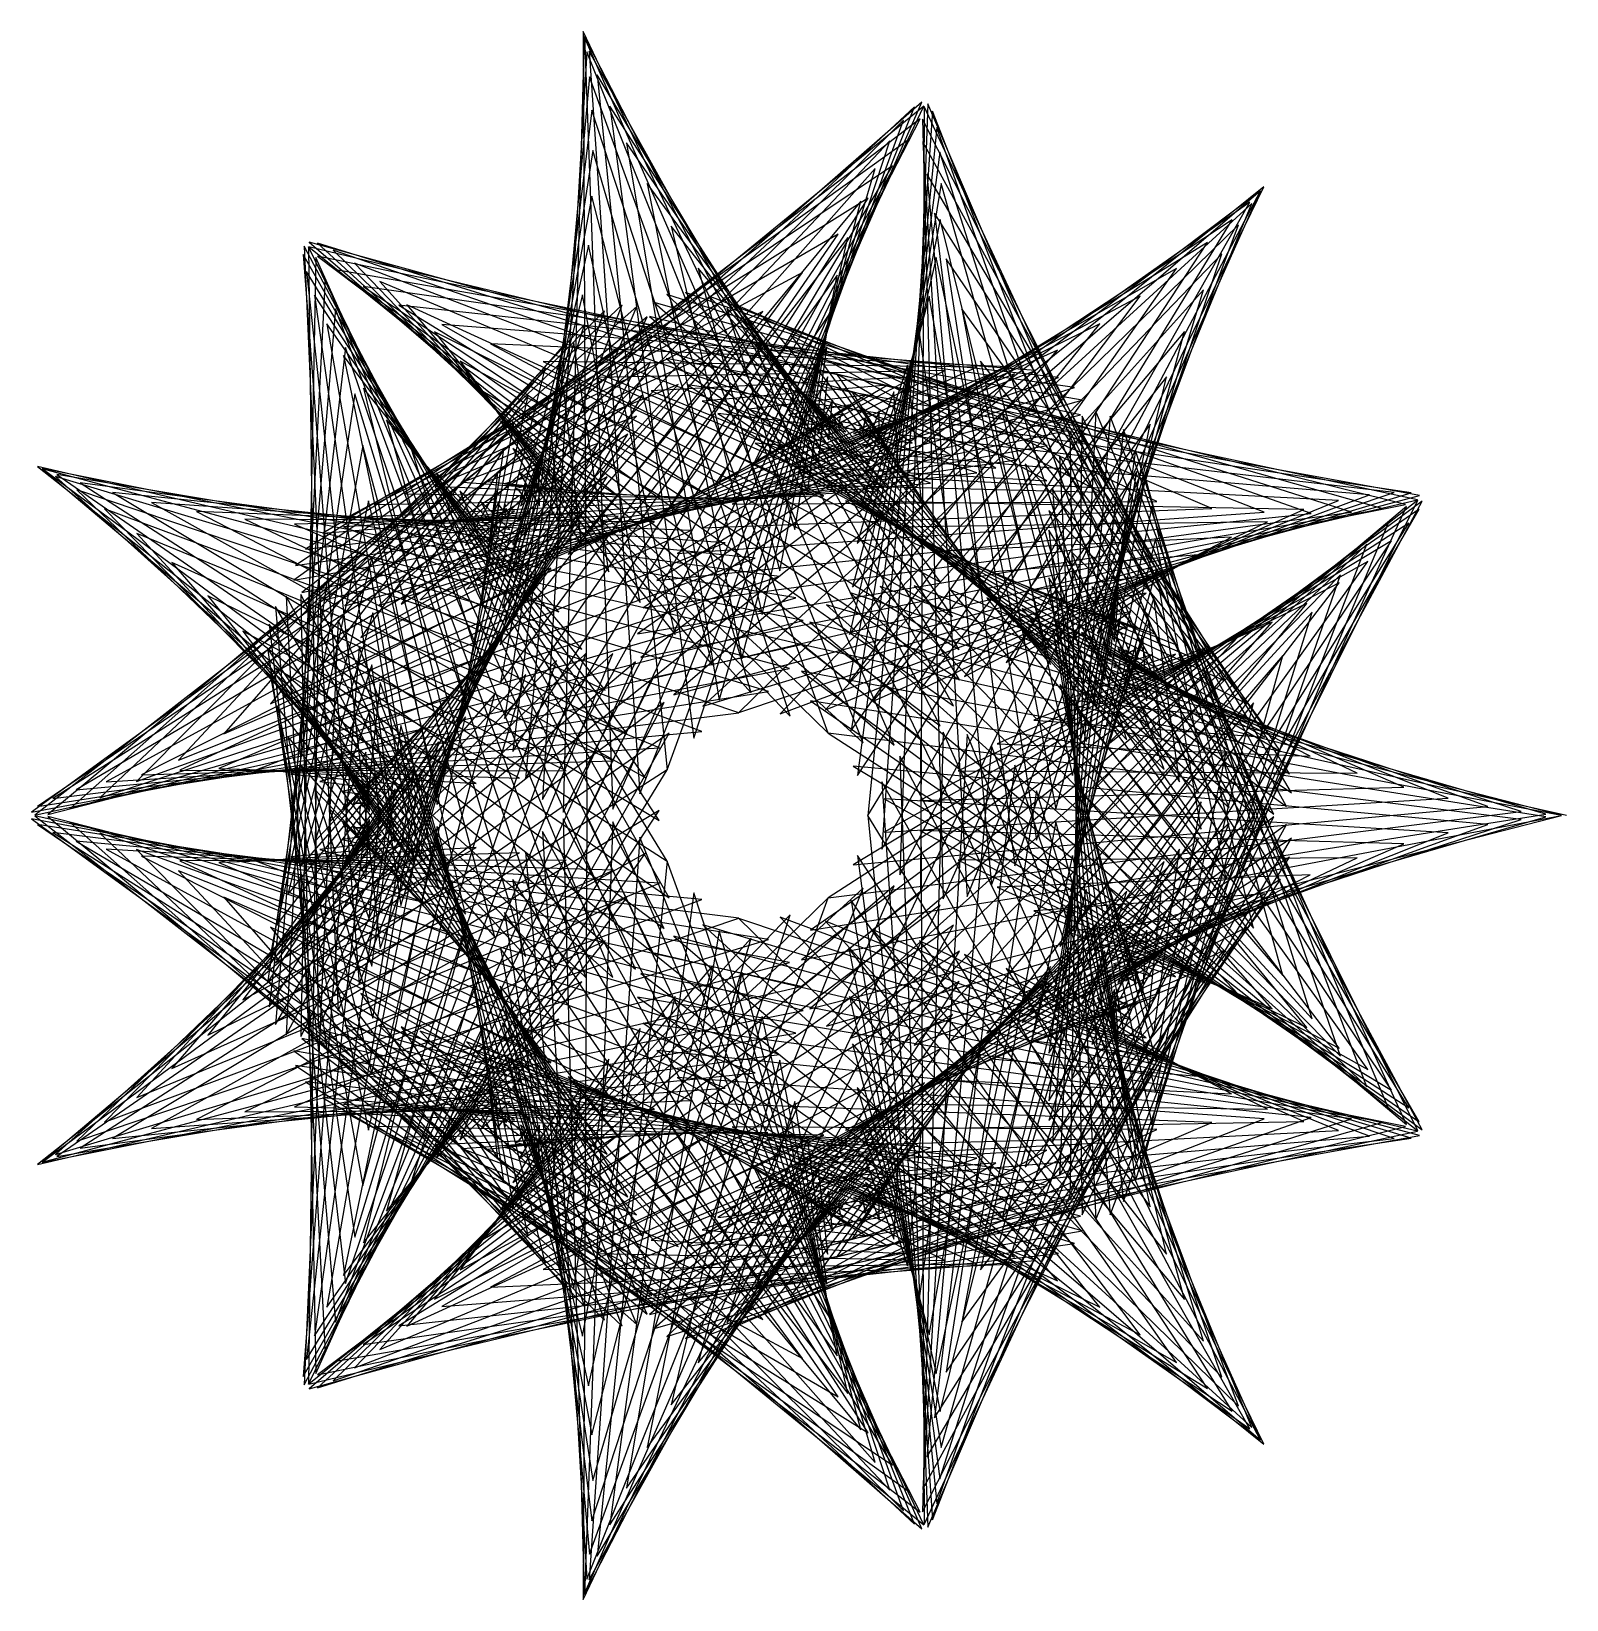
# Model space of a CAD drawing. Header units: metres. Extents: x -57 to 63, y 149 to 271.
import ezdxf

# ---------------------------------------------------------------- set-up
doc = ezdxf.new("R2010")
doc.units = ezdxf.units.M

msp = doc.modelspace()

# ---------------------------------------------------------------- linework, layer by layer
for points in [[(-13.9392, 271.0179), (-15.5981, 210.2702)], [(12.3772, 215.969), (-14.0188, 271.4205)], [(-14.0188, 271.4205), (-13.7413, 210.0076)], [(10.3415, 215.5197), (-13.9392, 271.0179)], [(13.9361, 217.0112), (-13.9159, 271.0232)], [(-13.9159, 271.0232), (-11.7123, 210.4861)], [(-13.75, 269.8198), (-17.215, 211.2439)], [(7.9018, 215.6872), (-13.75, 269.8198)], [(14.9705, 218.5901), (-13.5665, 269.8617)], [(-13.5665, 269.8617), (-9.5868, 211.6955)], [(-13.5277, 267.8708), (-18.5386, 212.8608)], [(5.15, 216.4602), (-13.5277, 267.8708)], [(15.4614, 220.621), (-12.9212, 268.0092)], [(-12.9212, 268.0092), (-7.443, 213.5859)], [(12.6654, 265.5504), (-34.7267, 226.7848)], [(12.496, 265.8646), (-32.6845, 226.4322)], [(11.9321, 265.5009), (-30.0066, 226.4639)], [(-13.7413, 210.0076), (12.6654, 265.5504)], [(15.4215, 222.9972), (-11.9498, 265.5719)], [(-11.9498, 265.5719), (-5.3551, 216.0697)], [(-11.7123, 210.4861), (12.496, 265.8646)], [(-9.5868, 211.6955), (11.9321, 265.5009)], [(12.9803, 265.7541), (10.7633, 205.3561)], [(12.6913, 265.5445), (12.3838, 204.0447)], [(38.5703, 210.0552), (12.6913, 265.5445)], [(36.5774, 210.6236), (12.9803, 265.7541)], [(12.3666, 264.5772), (-36.068, 227.4756)], [(11.0663, 264.4758), (-26.7895, 226.9015)], [(-13.3454, 265.2534), (-19.5335, 215.019)], [(-15.5981, 210.2702), (12.3666, 264.5772)], [(2.1912, 217.7921), (-13.3454, 265.2534)], [(-7.443, 213.5859), (11.0663, 264.4758)], [(13.3305, 265.1818), (9.3731, 207.368)], [(40.0785, 210.0957), (12.5382, 264.538)], [(12.5382, 264.538), (14.1706, 203.4757)], [(34.1784, 211.814), (13.3305, 265.1818)], [(11.5496, 262.9968), (-36.6789, 228.4389)], [(-17.215, 211.2439), (11.5496, 262.9968)], [(13.6658, 263.8824), (8.2618, 210.0014)], [(31.4698, 213.6042), (13.6658, 263.8824)], [(10.0028, 262.8409), (-23.1546, 227.7399)], [(-13.2677, 262.0841), (-20.1871, 217.5892)], [(-0.8639, 219.6022), (-13.2677, 262.0841)], [(14.8951, 225.5965), (-10.6446, 262.6828)], [(-10.6446, 262.6828), (-3.3879, 219.0261)], [(-8.2128, 261.8536)], [(-5.4877, 262.2124)], [(-5.3551, 216.0697), (10.0028, 262.8409)], [(-2.7476, 262.4281)], [(2.7476, 262.4281)], [(5.4877, 262.2124)], [(13.9147, 261.9481), (7.4583, 213.1451)], [(8.2128, 261.8536)], [(41.0469, 210.6984), (12.5886, 262.7597)], [(12.5886, 262.7597), (16.0499, 203.6514)], [(28.5587, 215.9367), (13.9147, 261.9481)], [(10.1933, 260.8902), (-36.5679, 229.594)], [(8.8507, 260.6818), (-19.2413, 228.9457)], [(-18.5386, 212.8608), (10.1933, 260.8902)], [(-13.588, 260.7111)], [(-10.9154, 261.3527)], [(-3.3879, 219.0261), (8.8507, 260.6818)], [(10.9154, 261.3527)], [(13.588, 260.7111)], [(-16.2234, 259.9305)], [(13.9573, 228.2889), (-9.0223, 259.4938)], [(-9.0223, 259.4938), (-1.5921, 222.3082)], [(39.2799, 259.2554), (-8.5616, 220.7481)], [(14.0158, 259.5029), (6.9687, 216.6623)], [(12.3838, 204.0447), (39.2799, 259.2554)], [(41.4481, 211.7873), (12.8966, 260.2732)], [(12.8966, 260.2732), (17.9439, 204.5339)], [(25.5561, 218.721), (14.0158, 259.5029)], [(16.2234, 259.9305)], [(8.3076, 258.3616), (-35.7819, 230.8521)], [(-13.3457, 258.507), (-20.5103, 220.4219)], [(-19.5335, 215.019), (8.3076, 258.3616)], [(-18.8143, 259.013)], [(7.7168, 258.1132), (-15.1982, 230.4583)], [(-3.9059, 221.7801), (-13.3457, 258.507)], [(38.196, 258.0472), (-9.7609, 224.2348)], [(39.0148, 258.9421), (-9.514, 222.3635)], [(39.0334, 258.9272), (-6.9225, 219.4601)], [(-1.5921, 222.3082), (7.7168, 258.1132)], [(9.3731, 207.368), (38.196, 258.0472)], [(10.7633, 205.3561), (39.0148, 258.9421)], [(14.1706, 203.4757), (39.0334, 258.9272)], [(18.8143, 259.013)], [(-23.8345, 256.7778)], [(-21.3537, 257.9611)], [(38.3432, 257.9299), (-4.6517, 218.5524)], [(41.2858, 213.2619), (13.4985, 257.1768)], [(13.4985, 257.1768), (19.7768, 206.0467)], [(16.0499, 203.6514), (38.3432, 257.9299)], [(21.3537, 257.9611)], [(23.8345, 256.7778)], [(5.9342, 255.5317), (-34.4041, 232.1228)], [(-20.1871, 217.5892), (5.9342, 255.5317)], [(36.8108, 256.6582), (-9.322, 226.2777)], [(12.7101, 230.9451), (-7.1239, 256.1672)], [(-7.1239, 256.1672), (0, 225.75)], [(37.2972, 256.2703), (-1.837, 218.0549)], [(13.923, 256.6967), (6.7747, 220.3985)], [(8.2618, 210.0014), (36.8108, 256.6582)], [(22.5696, 221.8381), (13.923, 256.6967)], [(17.9439, 204.5339), (37.2972, 256.2703)], [(-7.6825, 201.146), (-35.8856, 254.6008)], [(-35.8856, 254.6008), (-33.2257, 194.6916)], [(-8.5735, 199.2613), (-35.5343, 254.5374)], [(-35.5343, 254.5374), (-34.7746, 193.3147)], [(24.005, 240.1899), (-35.5136, 254.5539)], [(-35.5136, 254.5539), (12.3772, 215.969)], [(22.318, 238.9862), (-35.4972, 254.9105)], [(-35.4972, 254.9105), (10.3415, 215.5197)], [(19.8916, 237.8528), (-34.8314, 254.8275)], [(-34.8314, 254.8275), (7.9018, 215.6872)], [(-26.25, 255.4663)], [(-13.6127, 254.6861), (-20.5391, 223.3562)], [(-6.8337, 224.1903), (-13.6127, 254.6861)], [(6.6986, 255.2738), (-11.1748, 232.1922)], [(34.8781, 254.8837), (-8.255, 228.4012)], [(0, 225.75), (6.6986, 255.2738)], [(7.4583, 213.1451), (34.8781, 254.8837)], [(26.25, 255.4663)], [(-34.9597, 253.6969), (-36.151, 192.6968)], [(-7.3029, 203.5619), (-35.9528, 253.9332)], [(-35.9528, 253.9332), (-31.5808, 196.8049)], [(-9.9365, 197.9734), (-34.9597, 253.6969)], [(24.9138, 241.3943), (-34.8221, 253.8067)], [(-34.8221, 253.8067), (13.9361, 217.0112)], [(16.8032, 236.8513), (-33.6065, 254.2795)], [(-33.6065, 254.2795), (5.15, 216.4602)], [(13.1645, 236.0295), (-31.939, 253.268)], [(-31.939, 253.268), (2.1912, 217.7921)], [(-28.5935, 254.0302)], [(35.9973, 253.9912), (1.4066, 217.9711)], [(13.6083, 253.6967), (6.8337, 224.1903)], [(19.697, 225.1459), (13.6083, 253.6967)], [(40.5957, 215.0045), (14.409, 253.5974)], [(14.409, 253.5974), (21.4808, 208.0788)], [(19.7768, 206.0467), (35.9973, 253.9912)], [(28.5935, 254.0302)], [(-34.2335, 252.0728), (-37.285, 192.8197)], [(-7.4442, 206.4166), (-35.6912, 252.617)], [(-35.6912, 252.617), (-29.9171, 199.5931)], [(-11.7059, 197.3163), (-34.2335, 252.0728)], [(25.0462, 242.5272), (-33.4003, 252.7373)], [(-33.4003, 252.7373), (14.9705, 218.5901)], [(3.1458, 252.5299), (-32.5501, 233.3198)], [(-30.8587, 252.4734)], [(-20.5103, 220.4219), (3.1458, 252.5299)], [(5.8789, 252.3184), (-7.3132, 234.0413)], [(32.4487, 252.847), (-6.653, 230.5147)], [(11.2776, 233.4434), (-5.0135, 252.8662)], [(-5.0135, 252.8662), (1.3762, 229.1763)], [(1.3762, 229.1763), (5.8789, 252.3184)], [(6.9687, 216.6623), (32.4487, 252.847)], [(30.8587, 252.4734)], [(-8.0843, 209.5976), (-35.0761, 250.7663)], [(-35.0761, 250.7663), (-28.3063, 202.9576)], [(-33.0393, 250.8002)], [(24.4451, 243.5198), (-31.2643, 251.4278)], [(-31.2643, 251.4278), (15.4614, 220.621)], [(9.1156, 235.418), (-29.9642, 251.8226)], [(-29.9642, 251.8226), (-0.8639, 219.6022)], [(-14.0819, 250.7963), (-20.3325, 226.2287)], [(-9.5602, 226.6801), (-14.0819, 250.7963)], [(46.143, 233.7601), (-7.4806, 250.8066)], [(-7.4806, 250.8066), (34.1784, 211.814)], [(42.9903, 233.6579), (-6.0068, 250.9765)], [(-6.0068, 250.9765), (31.4698, 213.6042)], [(29.6034, 250.6778), (-4.6398, 232.5336)], [(39.298, 233.749), (-4.1543, 250.6915)], [(-4.1543, 250.6915), (28.5587, 215.9367)], [(34.5523, 251.1695), (4.9446, 218.2765)], [(6.7747, 220.3985), (29.6034, 250.6778)], [(13.0645, 250.6783), (7.0803, 227.8744)], [(17.0201, 228.4874), (13.0645, 250.6783)], [(21.4808, 208.0788), (34.5523, 251.1695)], [(33.0393, 250.8002)], [(-9.8147, 249.8623), (-54.2381, 210.5328)], [(-10.9656, 250.0112), (-51.8825, 211.3864)], [(-12.3671, 249.5248), (-48.9977, 212.6622)], [(-33.4321, 249.699), (-38.1189, 193.6267)], [(-13.7952, 197.2896), (-33.4321, 249.699)], [(-33.2257, 194.6916), (-9.8147, 249.8623)], [(-31.5808, 196.8049), (-10.9656, 250.0112)], [(0.0428, 249.4865), (-30.3617, 234.3678)], [(-29.9171, 199.5931), (-12.3671, 249.5248)], [(23.191, 244.3123), (-28.4682, 249.9678)], [(-28.4682, 249.9678), (15.4215, 222.9972)], [(4.8166, 235.0265), (-27.8281, 250.0004)], [(-27.8281, 250.0004), (-3.9059, 221.7801)], [(-20.5391, 223.3562), (0.0428, 249.4865)], [(48.6357, 234.0131), (-8.4529, 250.1732)], [(-8.4529, 250.1732), (36.5774, 210.6236)], [(5.3206, 249.4101), (-3.74, 235.8849)], [(9.7992, 235.6772), (-2.7747, 249.7463)], [(-2.7747, 249.7463), (2.5458, 232.4117)], [(35.2126, 234.0574), (-2.0625, 249.9883)], [(-2.0625, 249.9883), (25.5561, 218.721)], [(2.5458, 232.4117), (5.3206, 249.4101)], [(39.4447, 216.8875), (15.6187, 249.683)], [(15.6187, 249.683), (23.0011, 210.4907)], [(-9.0116, 249.0524), (-55.9606, 210.088)], [(-13.9125, 248.4643), (-45.7106, 214.3464)], [(-35.1294, 249.0151)], [(-34.7746, 193.3147), (-9.0116, 249.0524)], [(-9.1693, 212.9789), (-34.1063, 248.5193)], [(-34.1063, 248.5193), (-26.8091, 206.769)], [(-28.3063, 202.9576), (-13.9125, 248.4643)], [(21.3983, 244.8593), (-25.102, 248.4479)], [(-25.102, 248.4479), (14.8951, 225.5965)], [(50.3806, 234.3597), (-8.825, 249.095)], [(-8.825, 249.095), (38.5703, 210.0552)], [(26.4496, 248.5042), (-2.3637, 234.3856)], [(30.8985, 234.5859), (0.1213, 248.9308)], [(0.1213, 248.9308), (22.5696, 221.8381)], [(6.8337, 224.1903), (26.4496, 248.5042)], [(35.1294, 249.0151)], [(-8.6365, 247.591), (-56.976, 210.0132)], [(-15.4921, 246.9231), (-42.1636, 216.3969)], [(-37.1231, 247.1231)], [(-36.151, 192.6968), (-8.6365, 247.591)], [(-26.8091, 206.769), (-15.4921, 246.9231)], [(0.4394, 234.843), (-25.6788, 247.8838)], [(-25.6788, 247.8838), (-6.8337, 224.1903)], [(19.2085, 245.1334), (-21.2873, 246.9532)], [(-21.2873, 246.9532), (13.9573, 228.2889)], [(-14.7453, 247.014), (-19.9697, 228.8826)], [(-12.0177, 229.0877), (-14.7453, 247.014)], [(51.3278, 234.7329), (-8.5289, 247.6156)], [(-8.5289, 247.6156), (40.0785, 210.0957)], [(8.4219, 237.5601), (-0.5063, 246.9466)], [(-0.5063, 246.9466), (3.5382, 235.2905)], [(26.5291, 235.3152), (2.2498, 247.6072)], [(2.2498, 247.6072), (19.697, 225.1459)], [(12.3057, 247.8158), (7.4304, 231.2968)], [(33.0705, 247.9128), (8.6303, 218.9188)], [(14.6007, 231.6988), (12.3057, 247.8158)], [(23.0011, 210.4907), (33.0705, 247.9128)], [(37.1231, 247.1231)], [(-32.631, 246.6481), (-38.6125, 195.0257)], [(-10.6156, 216.4293), (-32.8051, 246.0313)], [(-32.8051, 246.0313), (-25.4709, 210.8731)], [(-16.103, 197.8573), (-32.631, 246.6481)], [(-3.2516, 246.5251), (-27.9998, 235.2066)], [(-20.3325, 226.2287), (-3.2516, 246.5251)], [(51.4678, 235.0613), (-7.5312, 245.7991)], [(-7.5312, 245.7991), (41.0469, 210.6984)], [(5.0636, 246.7108), (-0.5599, 237.5944)], [(23.1159, 246.4458), (0.011, 236.015)], [(3.5382, 235.2905), (5.0636, 246.7108)], [(22.2772, 236.2046), (4.1846, 246.1255)], [(4.1846, 246.1255), (17.0201, 228.4874)], [(7.0803, 227.8744), (23.1159, 246.4458)], [(-8.7472, 245.5215), (-57.2446, 210.2484)], [(-39.0151, 245.1294)], [(-17.0007, 245.0228), (-38.506, 218.7448)], [(-37.285, 192.8197), (-8.7472, 245.5215)], [(-25.4709, 210.8731), (-17.0007, 245.0228)], [(-3.8421, 234.8335), (-23.658, 245.5768)], [(-23.658, 245.5768), (-9.5602, 226.6801)], [(-23.1546, 227.7399), (21.3983, 244.8593)], [(-19.2413, 228.9457), (19.2085, 245.1334)], [(16.7822, 245.1281), (-17.1711, 245.5575)], [(-17.1711, 245.5575), (12.7101, 230.9451)], [(-15.1982, 230.4583), (16.7822, 245.1281)], [(14.2902, 244.859), (-12.918, 244.3188)], [(-11.1748, 232.1922), (14.2902, 244.859)], [(7.2919, 239.0309), (1.6839, 244.5826)], [(1.6839, 244.5826), (4.401, 237.6657)], [(19.7452, 244.6062), (2.3121, 237.386)], [(18.3055, 237.1942), (5.8038, 244.6077)], [(5.8038, 244.6077), (14.6007, 231.6988)], [(7.4304, 231.2968), (19.7452, 244.6062)], [(11.3661, 245.2723), (7.7854, 234.3211)], [(12.4772, 234.6188), (11.3661, 245.2723)], [(37.9277, 218.7812), (17.094, 245.5947)], [(17.094, 245.5947), (24.3002, 213.1219)], [(39.0151, 245.1294)], [(-12.3138, 219.82), (-31.2199, 243.4649)], [(-31.2199, 243.4649), (-24.3179, 215.0997)], [(-30.0066, 226.4639), (24.4451, 243.5198)], [(-26.7895, 226.9015), (23.191, 244.3123)], [(-6.598, 243.7553), (-25.635, 235.7955)], [(-19.9697, 228.8826), (-6.598, 243.7553)], [(-15.5744, 243.5074), (-19.5458, 231.1767)], [(-14.1609, 231.2508), (-15.5744, 243.5074)], [(-12.918, 244.3188), (11.2776, 233.4434)], [(11.904, 244.3636), (-8.7013, 243.2753)], [(-8.7013, 243.2753), (9.7992, 235.6772)], [(-7.3132, 234.0413), (11.904, 244.3636)], [(50.8319, 235.2754), (-5.8369, 243.7252)], [(-5.8369, 243.7252), (41.4481, 211.7873)], [(9.7866, 243.6986), (-4.6935, 242.4436)], [(-3.74, 235.8849), (9.7866, 243.6986)], [(5.1236, 244.3723), (2.1496, 239.0408)], [(4.401, 237.6657), (5.1236, 244.3723)], [(31.6532, 244.3545), (12.3138, 219.82)], [(24.3002, 213.1219), (31.6532, 244.3545)], [(-9.374, 242.9178), (-56.7646, 210.7172)], [(-40.8002, 243.0393)], [(-31.8982, 243.0281), (-38.7469, 196.8951)], [(-38.1189, 193.6267), (-9.374, 242.9178)], [(-18.3441, 242.9067), (-34.8858, 221.2977)], [(-32.6845, 226.4322), (25.0462, 242.5272)], [(-18.5199, 198.9489), (-31.8982, 243.0281)], [(-24.3179, 215.0997), (-18.3441, 242.9067)], [(-7.8614, 234.9442), (-21.8931, 243.1988)], [(-21.8931, 243.1988), (-12.0177, 229.0877)], [(-4.6935, 242.4436), (8.4219, 237.5601)], [(8.0833, 242.9373), (-1.0572, 241.8184)], [(-0.5599, 237.5944), (8.0833, 242.9373)], [(6.9139, 242.164), (2.0645, 241.3736)], [(2.1496, 239.0408), (6.9139, 242.164)], [(6.5461, 240.0557), (3.6858, 242.7403)], [(3.6858, 242.7403), (5.1962, 239.4167)], [(5.4919, 242.5273), (4.3414, 240.1028)], [(16.4867, 243.068), (4.37, 238.4849)], [(5.1962, 239.4167), (5.4919, 242.5273)], [(14.758, 238.2087), (7.0082, 243.1827)], [(7.0082, 243.1827), (12.4772, 234.6188)], [(7.7854, 234.3211), (16.4867, 243.068)], [(10.2973, 243.1914), (8.0385, 236.8355)], [(10.6636, 237.0975), (10.2973, 243.1914)], [(40.8002, 243.0393)], [(-42.4734, 240.8587)], [(-34.7267, 226.7848), (24.9138, 241.3943)], [(-14.1346, 223.0322), (-29.4204, 240.9814)], [(-29.4204, 240.9814), (-23.356, 219.2718)], [(-9.848, 241.2671), (-23.4387, 236.1152)], [(-11.4683, 235.1046), (-20.4904, 240.8783)], [(-20.4904, 240.8783), (-14.1609, 231.2508)], [(-19.5458, 231.1767), (-9.848, 241.2671)], [(49.4906, 235.3131), (-3.4888, 241.4828)], [(-3.4888, 241.4828), (41.2858, 213.2619)], [(-1.0572, 241.8184), (7.2919, 239.0309)], [(2.0645, 241.3736), (6.5461, 240.0557)], [(4.3414, 240.1028), (6.367, 241.4686)], [(6.367, 241.4686), (4.5554, 241.0647)], [(4.5554, 241.0647), (6.3034, 240.6285)], [(6.3034, 240.6285), (5.3937, 241.4725)], [(5.3937, 241.4725), (5.9952, 240.456)], [(5.9952, 240.456), (6.1373, 241.2822)], [(6.1373, 241.2822), (6.0003, 240.6745)], [(6.0003, 240.6745), (6.4951, 240.94)], [(13.4877, 241.8885), (6.0262, 239.3198)], [(6.4951, 240.94), (6.3328, 240.8333)], [(6.3328, 240.8333), (6.6579, 240.7706)], [(6.6579, 240.7706), (6.7143, 240.7964)], [(6.7143, 240.7964), (6.8732, 240.7338)], [(10.8848, 241.0972), (7.1429, 239.9194)], [(11.7524, 239.1624), (7.7262, 241.9786)], [(7.7262, 241.9786), (10.6636, 237.0975)], [(8.0433, 240.8472), (7.8128, 240.0411)], [(7.9031, 240.2402), (8.0433, 240.8472)], [(9.3742, 239.9648), (7.9172, 241.1147)], [(7.9172, 241.1147), (9.1496, 239.0053)], [(8.0385, 236.8355), (13.4877, 241.8885)], [(9.165, 241.689), (8.0818, 238.7581)], [(8.0818, 238.7581), (10.8848, 241.0972)], [(9.1496, 239.0053), (9.165, 241.689)], [(36.1637, 220.5617), (18.7773, 241.4971)], [(18.7773, 241.4971), (25.3603, 215.7996)], [(27.2398, 241.291), (22.7282, 184.4093)], [(26.1384, 241.6563), (23.2932, 181.7915)], [(25.0634, 241.275), (24.0914, 179.879)], [(50.457, 185.7989), (25.0634, 241.275)], [(49.098, 186.947), (26.1384, 241.6563)], [(47.3461, 188.7381), (27.2398, 241.291)], [(42.4734, 240.8587)], [(-10.5165, 239.8788), (-55.5724, 211.3332)], [(-38.6125, 195.0257), (-10.5165, 239.8788)], [(-36.068, 227.4756), (24.005, 240.1899)], [(-19.4445, 240.7323), (-31.4408, 223.9438)], [(-23.356, 219.2718), (-19.4445, 240.7323)], [(-16.522, 240.4272), (-19.1659, 232.9921)], [(-15.9689, 233.0164), (-16.522, 240.4272)], [(6.8732, 240.7338), (7.0094, 240.7102)], [(7.0094, 240.7102), (7.1423, 240.6724)], [(7.1423, 240.6724), (7.3127, 240.6598)], [(7.1429, 239.9194), (11.7524, 239.1624)], [(7.3127, 240.6598), (7.3524, 240.6121)], [(7.3524, 240.6121), (7.6724, 240.5276)], [(7.6724, 240.5276), (7.5725, 240.6941)], [(7.5725, 240.6941), (7.9031, 240.2402)], [(8.7958, 240.696), (7.6101, 240.3302)], [(7.6101, 240.3302), (9.3742, 239.9648)], [(7.8128, 240.0411), (8.7958, 240.696)], [(30.3882, 240.6463), (15.8507, 220.8802)], [(28.2916, 240.2448), (22.439, 187.6431)], [(51.3393, 185.291), (24.0914, 240.121)], [(24.0914, 240.121), (25.0634, 178.725)], [(25.3603, 215.7996), (30.3882, 240.6463)], [(45.3005, 191.1392), (28.2916, 240.2448)], [(-44.0302, 238.5935)], [(-31.2898, 238.9764), (-38.5268, 199.091)], [(-36.6789, 228.4389), (22.318, 238.9862)], [(-20.9362, 200.4623), (-31.2898, 238.9764)], [(-20.2448, 238.6623), (-28.2918, 226.5587)], [(-15.9349, 225.9638), (-27.4947, 238.7316)], [(-27.4947, 238.7316), (-22.5695, 223.2149)], [(-22.5695, 223.2149), (-20.2448, 238.6623)], [(-12.853, 239.1261), (-21.5737, 236.1683)], [(-14.5371, 235.2321), (-19.5298, 238.7453)], [(-19.5298, 238.7453), (-15.9689, 233.0164)], [(-19.1659, 232.9921), (-12.853, 239.1261)], [(47.5493, 235.1253), (-0.567, 239.1637)], [(-0.567, 239.1637), (40.5957, 215.0045)], [(4.37, 238.4849), (18.3055, 237.1942)], [(6.0262, 239.3198), (14.758, 238.2087)], [(29.2237, 238.6187), (22.4475, 191.3734)], [(43.0696, 194.0829), (29.2237, 238.6187)], [(44.0302, 238.5935)], [(3.0503, 223.3985), (-56.761, 237.3347)], [(-56.761, 237.3347), (-8.5735, 199.2613)], [(2.1324, 221.5268), (-56.3966, 237.146)], [(-56.3966, 237.146), (-9.9365, 197.9734)], [(3.2075, 225.2671), (-56.3863, 237.1674)], [(-56.3863, 237.1674), (-7.6825, 201.146)], [(-36.5679, 229.594), (19.8916, 237.8528)], [(-15.4725, 237.3708), (-20.1847, 235.979)], [(-17.5263, 237.8988), (-18.9385, 234.239)], [(-18.9385, 234.239), (-15.4725, 237.3708)], [(-17.4451, 234.2489), (-17.5263, 237.8988)], [(2.3121, 237.386), (22.2772, 236.2046)], [(34.2886, 222.1184), (20.5905, 237.5497)], [(20.5905, 237.5497), (26.1849, 218.3481)], [(51.6834, 185.3863), (23.2932, 238.2085)], [(23.2932, 238.2085), (26.1384, 178.3437)], [(0.4803, 219.7238), (-55.342, 236.5468)], [(-55.342, 236.5468), (-11.7059, 197.3163)], [(2.618, 227.0602), (-55.2603, 236.7164)], [(-55.2603, 236.7164), (-7.3029, 203.5619)], [(-12.1428, 236.5216), (-53.7419, 212.0063)], [(1.3362, 228.7103), (-53.4096, 236.0659)], [(-53.4096, 236.0659), (-7.4442, 206.4166)], [(-45.4663, 236.25)], [(-38.7469, 196.8951), (-12.1428, 236.5216)], [(-35.7819, 230.8521), (16.8032, 236.8513)], [(-34.4041, 232.1228), (13.1645, 236.0295)], [(-17.5669, 228.5346), (-25.5446, 236.8477)], [(-25.5446, 236.8477), (-21.9232, 226.7671)], [(-20.7116, 236.8558), (-25.5358, 229.0119)], [(-23.4387, 236.1152), (-7.8614, 234.9442)], [(-21.9232, 226.7671), (-20.7116, 236.8558)], [(-21.5737, 236.1683), (-11.4683, 235.1046)], [(-20.1847, 235.979), (-14.5371, 235.2321)], [(-17.5827, 236.0118), (-19.3902, 235.5897)], [(-16.9726, 235.238), (-19.0611, 236.9232)], [(-19.0611, 236.9232), (-17.4451, 234.2489)], [(-18.515, 236.0155), (-18.9683, 234.8604)], [(-18.9683, 234.8604), (-17.5827, 236.0118)], [(-18.6159, 234.8387), (-18.515, 236.0155)], [(0.011, 236.015), (26.5291, 235.3152)], [(45.143, 234.6799), (2.8156, 236.8559)], [(2.8156, 236.8559), (39.4447, 216.8875)], [(29.3449, 236.9507), (19.1094, 221.9831)], [(29.9782, 236.5448), (22.7523, 195.457)], [(26.1849, 218.3481), (29.3449, 236.9507)], [(40.7635, 197.4693), (29.9782, 236.5448)], [(45.4663, 236.25)], [(-1.8398, 218.0543), (-53.6795, 235.5055)], [(-53.6795, 235.5055), (-13.7952, 197.2896)], [(-0.5465, 230.1606), (-50.8984, 235.3058)], [(-50.8984, 235.3058), (-8.0843, 209.5976)], [(-30.8451, 234.6529), (-37.9817, 201.4553)], [(-32.5501, 233.3198), (9.1156, 235.418)], [(-23.2482, 202.2693), (-30.8451, 234.6529)], [(-30.3617, 234.3678), (4.8166, 235.0265)], [(-27.9998, 235.2066), (0.4394, 234.843)], [(-25.635, 235.7955), (-3.8421, 234.8335)], [(-18.8859, 230.6901), (-23.6788, 235.4366)], [(-23.6788, 235.4366), (-21.3647, 229.7873)], [(-20.8361, 235.4594), (-23.2416, 231.1752)], [(-21.3647, 229.7873), (-20.8361, 235.4594)], [(-19.7433, 234.5359), (-19.6399, 234.6277)], [(-19.6399, 234.6277), (-19.5274, 234.708)], [(-19.5274, 234.708), (-19.4114, 234.8333)], [(-19.4114, 234.8333), (-19.3494, 234.8347)], [(-19.3902, 235.5897), (-16.9726, 235.238)], [(-19.3494, 234.8347), (-19.0838, 235.0322)], [(-19.0838, 235.0322), (-19.2762, 235.0578)], [(-19.2762, 235.0578), (-18.7152, 235.0333)], [(-18.7152, 235.0333), (-19.1024, 235.5214)], [(-19.1024, 235.5214), (-18.6159, 234.8387)], [(-8.5616, 220.7481), (51.3278, 234.7329)], [(-6.9225, 219.4601), (51.4678, 235.0613)], [(-4.6517, 218.5524), (50.8319, 235.2754)], [(-1.837, 218.0549), (49.4906, 235.3131)], [(1.4066, 217.9711), (47.5493, 235.1253)], [(51.3393, 234.709), (3.0651, 196.6049)], [(4.9446, 218.2765), (45.143, 234.6799)], [(42.4278, 233.9649), (6.519, 234.638)], [(6.519, 234.638), (37.9277, 218.7812)], [(51.4543, 186.0169), (22.7282, 235.5907)], [(22.7282, 235.5907), (27.2398, 178.709)], [(24.0914, 179.879), (51.3393, 234.709)], [(-4.7259, 216.5714), (-51.5195, 234.0161)], [(-51.5195, 234.0161), (-16.103, 197.8573)], [(-2.9069, 231.3697), (-47.8259, 234.5249)], [(-47.8259, 234.5249), (-9.1693, 212.9789)], [(-46.7778, 233.8345)], [(-5.5966, 232.3152), (-44.3211, 233.805)], [(-44.3211, 233.805), (-10.6156, 216.4293)], [(-11.2974, 233.4339), (-36.64, 232.8069)], [(-34.8858, 221.2977), (-11.2974, 233.4339)], [(-13.9655, 233.6708), (-32.8049, 232.612)], [(-31.4408, 223.9438), (-13.9655, 233.6708)], [(-16.2964, 233.768), (-29.2017, 232.64)], [(-28.2918, 226.5587), (-16.2964, 233.768)], [(-18.1508, 233.8015), (-25.9878, 232.8784)], [(-25.5358, 229.0119), (-18.1508, 233.8015)], [(-19.4171, 233.8573), (-23.2994, 233.2949)], [(-23.2416, 231.1752), (-19.4171, 233.8573)], [(-19.7591, 232.4036), (-22.0067, 234.5742)], [(-22.0067, 234.5742), (-20.8285, 232.163)], [(-20.6334, 234.5982), (-21.4471, 232.93)], [(-21.4471, 232.93), (-20.0162, 234.0247)], [(-20.0162, 234.0247), (-21.2433, 233.8398)], [(-21.2433, 233.8398), (-20.0735, 233.6763)], [(-20.8285, 232.163), (-20.6334, 234.5982)], [(-20.0735, 233.6763), (-20.6309, 234.3025)], [(-20.6309, 234.3025), (-20.2412, 233.8164)], [(-20.2412, 233.8164), (-20.1402, 234.3688)], [(-20.158, 234.1755), (-19.9063, 234.3905)], [(-20.1402, 234.3688), (-20.158, 234.1755)], [(-19.9063, 234.3905), (-19.8913, 234.4507)], [(-19.8913, 234.4507), (-19.7433, 234.5359)], [(-9.7609, 224.2348), (48.6357, 234.0131)], [(-9.514, 222.3635), (50.3806, 234.3597)], [(-9.322, 226.2777), (46.143, 233.7601)], [(-8.255, 228.4012), (42.9903, 233.6579)], [(-6.653, 230.5147), (39.298, 233.749)], [(-4.6398, 232.5336), (35.2126, 234.0574)], [(-2.3637, 234.3856), (30.8985, 234.5859)], [(51.6834, 234.6137), (3.0801, 198.6895)], [(50.457, 234.2011), (3.7343, 194.8531)], [(51.4543, 233.9831), (3.7863, 201.0308)], [(8.6303, 218.9188), (42.4278, 233.9649)], [(28.5703, 233.4316), (21.979, 223.0021)], [(32.4485, 223.3593), (22.4391, 233.8978)], [(22.4391, 233.8978), (26.7983, 220.5989)], [(22.7282, 184.4093), (51.4543, 233.9831)], [(23.2932, 181.7915), (51.6834, 234.6137)], [(30.5129, 234.1781), (23.3273, 199.7353)], [(25.0634, 178.725), (50.457, 234.2011)], [(26.7983, 220.5989), (28.5703, 233.4316)], [(38.4869, 201.1717), (30.5129, 234.1781)], [(46.7778, 233.8345)], [(-14.1891, 232.9747), (-51.3806, 212.649)], [(-42.1636, 216.3969), (-5.5966, 232.3152)], [(-8.4509, 232.9962), (-40.5366, 233.215)], [(-40.5366, 233.215), (-12.3138, 219.82)], [(-38.5268, 199.091), (-14.1891, 232.9747)], [(-38.506, 218.7448), (-8.4509, 232.9962)], [(-36.64, 232.8069), (-14.1346, 223.0322)], [(-32.8049, 232.612), (-15.9349, 225.9638)], [(-29.2017, 232.64), (-17.5669, 228.5346)], [(-25.9878, 232.8784), (-18.8859, 230.6901)], [(-23.2994, 233.2949), (-19.7591, 232.4036)], [(49.098, 233.053), (5.0435, 193.4934)], [(50.6475, 232.9108), (5.1522, 203.5416)], [(39.573, 232.9905), (10.3831, 232.5734)], [(10.3831, 232.5734), (36.1637, 220.5617)], [(12.3138, 219.82), (39.573, 232.9905)], [(22.439, 187.6431), (50.6475, 232.9108)], [(50.6475, 187.0892), (22.439, 232.3569)], [(22.439, 232.3569), (28.2916, 179.7552)], [(26.1384, 178.3437), (49.098, 233.053)], [(-8.0459, 215.3115), (-48.9933, 232.1008)], [(-48.9933, 232.1008), (-18.5199, 198.9489)], [(-47.9611, 231.3537)], [(-45.7106, 214.3464), (-2.9069, 231.3697)], [(47.3461, 231.2619), (6.9143, 192.5628)], [(49.2903, 231.5102), (7.1091, 206.1298)], [(36.7513, 231.7888), (14.2365, 230.7072)], [(15.8507, 220.8802), (36.7513, 231.7888)], [(22.4475, 191.3734), (49.2903, 231.5102)], [(30.8052, 231.6887), (24.1224, 204.0436)], [(27.2398, 178.709), (47.3461, 231.2619)], [(36.3329, 205.0425), (30.8052, 231.6887)], [(47.9611, 231.3537)], [(-48.9977, 212.6622), (-0.5465, 230.1606)], [(-11.6453, 214.291), (-46.2453, 229.8095)], [(-46.2453, 229.8095), (-20.9362, 200.4623)], [(-30.5838, 230.2308), (-37.1649, 203.825)], [(-25.3652, 204.2218), (-30.5838, 230.2308)], [(47.4417, 229.9065), (9.5537, 208.7055)], [(14.2365, 230.7072), (34.2886, 222.1184)], [(34.1294, 230.412), (17.9058, 229.0631)], [(19.1094, 221.9831), (34.1294, 230.412)], [(22.7523, 195.457), (47.4417, 229.9065)], [(30.7913, 224.2164), (24.2175, 230.665)], [(24.2175, 230.665), (27.2437, 222.3994)], [(28.0877, 230.2453), (24.3739, 223.8084)], [(27.2437, 222.3994), (28.0877, 230.2453)], [(-51.8825, 211.3864), (1.3362, 228.7103)], [(-49.013, 228.8143)], [(-16.5635, 229.3695), (-48.6241, 213.1829)], [(-37.9817, 201.4553), (-16.5635, 229.3695)], [(45.3005, 228.8608), (9.2398, 192.073)], [(17.9058, 229.0631), (32.4485, 223.3593)], [(31.8588, 228.9299), (21.2251, 227.6425)], [(21.979, 223.0021), (31.8588, 228.9299)], [(49.2903, 188.4898), (22.4475, 228.6266)], [(22.4475, 228.6266), (29.2237, 181.3813)], [(30.8531, 229.2522), (25.0659, 208.2198)], [(28.2916, 179.7552), (45.3005, 228.8608)], [(34.3772, 208.9213), (30.8531, 229.2522)], [(49.013, 228.8143)], [(-8.6365, 172.409), (-36.151, 227.3032)], [(-36.151, 227.3032), (-34.9597, 166.3031)], [(59.43, 210.311), (6.9143, 227.4372)], [(6.9143, 227.4372), (47.3461, 188.7381)], [(56.8377, 210.7157), (9.2398, 227.927)], [(9.2398, 227.927), (45.3005, 191.1392)], [(53.7306, 211.3453), (11.891, 227.9922)], [(11.891, 227.9922), (43.0696, 194.0829)], [(45.1898, 228.2295), (12.3538, 211.1867)], [(50.2606, 212.2173), (14.7246, 227.677)], [(14.7246, 227.677), (40.7635, 197.4693)], [(21.2251, 227.6425), (30.7913, 224.2164)], [(23.3273, 199.7353), (45.1898, 228.2295)], [(30.0678, 227.4249), (24.0453, 226.426)], [(24.3739, 223.8084), (30.0678, 227.4249)], [(29.4576, 224.6484), (25.816, 227.947)], [(25.816, 227.947), (27.5799, 223.6215)], [(27.8955, 227.5316), (26.2387, 224.2784)], [(27.5799, 223.6215), (27.8955, 227.5316)], [(-54.2381, 210.5328), (2.618, 227.0602)], [(-49.9305, 226.2234)], [(-15.3551, 213.5047), (-43.4244, 227.2185)], [(-43.4244, 227.2185), (-23.2482, 202.2693)], [(-9.374, 177.0822), (-38.1189, 226.3733)], [(-38.1189, 226.3733), (-33.4321, 170.301)], [(-8.7472, 174.4785), (-37.285, 227.1803)], [(-37.285, 227.1803), (-34.2335, 167.9272)], [(-34.7746, 226.6853), (-35.5343, 165.4626)], [(-9.0116, 170.9476), (-34.7746, 226.6853)], [(61.3797, 210.0941), (5.0435, 226.5066)], [(5.0435, 226.5066), (49.098, 186.947)], [(42.6481, 226.6051), (15.3551, 213.5047)], [(46.5949, 213.3278), (17.5917, 227.0522)], [(17.5917, 227.0522), (38.4869, 201.1717)], [(42.907, 214.6508), (20.3462, 226.2115)], [(20.3462, 226.2115), (36.3329, 205.0425)], [(24.0453, 226.426), (29.4576, 224.6484)], [(24.1224, 204.0436), (42.6481, 226.6051)], [(30.676, 227.0399), (26.0682, 212.1137)], [(32.6746, 212.6435), (30.676, 227.0399)], [(49.9305, 226.2234)], [(-55.9606, 210.088), (3.2075, 225.2671)], [(-19.1491, 225.8329), (-45.6293, 213.5437)], [(-10.5165, 180.1212), (-38.6125, 224.9743)], [(-38.6125, 224.9743), (-32.631, 173.3519)], [(-37.1649, 203.825), (-19.1491, 225.8329)], [(-30.5048, 225.8876), (-36.1509, 206.041)], [(-33.2257, 225.3084), (-35.8856, 165.3992)], [(-9.8147, 170.1377), (-33.2257, 225.3084)], [(-27.2139, 206.1602), (-30.5048, 225.8876)], [(62.5898, 210.0119), (3.7343, 225.1469)], [(3.7343, 225.1469), (50.457, 185.7989)], [(43.0696, 225.9171), (11.891, 192.0078)], [(39.9492, 225.1483), (18.3893, 215.6089)], [(39.3672, 216.1392), (22.8529, 225.2672)], [(22.8529, 225.2672), (34.3772, 208.9213)], [(25.0659, 208.2198), (39.9492, 225.1483)], [(26.2387, 224.2784), (28.855, 225.9867)], [(28.855, 225.9867), (26.2421, 225.3745)], [(26.2421, 225.3745), (28.5729, 224.6424)], [(30.3128, 225.2098), (27.0271, 215.5945)], [(28.5729, 224.6424), (27.1276, 225.807)], [(27.1276, 225.807), (27.8764, 224.1684)], [(27.9691, 225.4058), (27.5494, 224.3017)], [(27.8764, 224.1684), (27.9691, 225.4058)], [(29.2237, 181.3813), (43.0696, 225.9171)], [(31.2559, 216.0496), (30.3128, 225.2098)], [(-50.7111, 223.588)], [(-19.0017, 212.9254), (-40.6758, 224.4264)], [(-40.6758, 224.4264), (-25.3652, 204.2218)], [(37.2381, 223.9567), (21.2833, 217.469)], [(47.4417, 190.0935), (22.7523, 224.543)], [(22.7523, 224.543), (29.9782, 183.4552)], [(36.1329, 217.7278), (24.9951, 224.3435)], [(24.9951, 224.3435), (32.6746, 212.6435)], [(26.0682, 212.1137), (37.2381, 223.9567)], [(27.5494, 224.3017), (28.284, 224.7058)], [(28.284, 224.7058), (27.7234, 224.434)], [(27.7234, 224.434), (28.2395, 224.2127)], [(29.8191, 223.8977), (27.8343, 218.5579)], [(28.2395, 224.2127), (28.0549, 224.2731)], [(28.0549, 224.2731), (28.2086, 223.9799)], [(28.2086, 223.9799), (28.2639, 223.9518)], [(28.2639, 223.9518), (28.314, 223.7885)], [(28.314, 223.7885), (28.3805, 223.6673)], [(28.3805, 223.6673), (28.4338, 223.5398)], [(30.1276, 218.994), (29.8191, 223.8977)], [(50.7111, 223.588)], [(-56.976, 210.0132), (3.0503, 223.3985)], [(-11.7059, 222.6837), (-55.342, 183.4532)], [(-13.7952, 222.7104), (-53.6795, 184.4945)], [(-21.8112, 222.4796), (-42.5656, 213.6852)], [(-12.1428, 183.4784), (-38.7469, 223.1049)], [(-38.7469, 223.1049), (-31.8982, 176.9719)], [(-36.1509, 206.041), (-21.8112, 222.4796)], [(-31.5808, 223.1951), (-35.9528, 166.0668)], [(-34.2335, 167.9272), (-11.7059, 222.6837)], [(-33.4321, 170.301), (-13.7952, 222.7104)], [(-10.9656, 169.9888), (-31.5808, 223.1951)], [(63, 210), (3.0651, 223.3951)], [(3.0651, 223.3951), (51.3393, 185.291)], [(40.7635, 222.5307), (14.7246, 192.323)], [(34.6636, 223.1056), (23.8691, 219.0771)], [(32.3704, 222.6437), (25.9927, 220.4469)], [(33.3408, 219.3371), (26.6805, 223.5691)], [(26.6805, 223.5691), (31.2559, 216.0496)], [(27.0271, 215.5945), (34.6636, 223.1056)], [(30.4897, 222.5922), (27.5229, 221.6118)], [(27.8343, 218.5579), (32.3704, 222.6437)], [(31.0993, 220.8788), (27.8455, 223.0699)], [(27.8455, 223.0699), (30.1276, 218.994)], [(29.1322, 222.9444), (28.3583, 222.622)], [(28.3583, 222.622), (29.4832, 222.2618)], [(29.2628, 223.2098), (28.382, 220.9311)], [(28.382, 220.9311), (30.4897, 222.5922)], [(28.4338, 223.5398), (28.5302, 223.3988)], [(29.4832, 222.2618), (28.4579, 222.9608)], [(28.4579, 222.9608), (29.2721, 221.3537)], [(28.5302, 223.3988), (28.5176, 223.3381)], [(28.5176, 223.3381), (28.6511, 223.0351)], [(28.7189, 223.2171), (28.5702, 222.6755)], [(28.5702, 222.6755), (29.1322, 222.9444)], [(28.6511, 223.0351), (28.7189, 223.2171)], [(29.2721, 221.3537), (29.2628, 223.2098)], [(29.9782, 183.4552), (40.7635, 222.5307)], [(-57.2446, 210.2484), (2.1324, 221.5268)], [(-9.9365, 222.0266), (-56.3966, 182.854)], [(-16.103, 222.1427), (-51.5195, 185.9839)], [(-22.4163, 212.5051), (-38.1323, 221.5495)], [(-38.1323, 221.5495), (-27.2139, 206.1602)], [(-30.5858, 221.7952), (-35.0315, 207.9574)], [(-34.9597, 166.3031), (-9.9365, 222.0266)], [(-32.631, 173.3519), (-16.103, 222.1427)], [(-28.7432, 207.922), (-30.5858, 221.7952)], [(62.5898, 209.9881), (3.0801, 221.3105)], [(3.0801, 221.3105), (51.6834, 185.3863)], [(27.5229, 221.6118), (31.0993, 220.8788)], [(-8.5735, 220.7387), (-56.761, 182.6653)], [(-51.3527, 220.9154)], [(-18.5199, 221.0511), (-48.9933, 187.8992)], [(-14.1891, 187.0253), (-38.5268, 220.909)], [(-38.5268, 220.909), (-31.2898, 181.0236)], [(-29.9171, 220.4069), (-35.6912, 167.383)], [(-35.5343, 165.4626), (-8.5735, 220.7387)], [(-31.8982, 176.9719), (-18.5199, 221.0511)], [(-12.3671, 170.4752), (-29.9171, 220.4069)], [(45.1898, 191.7705), (23.3273, 220.2647)], [(23.3273, 220.2647), (30.5129, 185.8219)], [(25.9927, 220.4469), (33.3408, 219.3371)], [(51.3527, 220.9154)], [(-56.7646, 210.7172), (0.4803, 219.7238)], [(-7.6825, 218.854), (-56.3863, 182.8326)], [(-20.9362, 219.5377), (-46.2453, 190.1905)], [(-24.4037, 219.4062), (-39.606, 213.5824)], [(-25.4438, 212.1782), (-35.9076, 218.715)], [(-35.9076, 218.715), (-28.7432, 207.922)], [(-35.8856, 165.3992), (-7.6825, 218.854)], [(-35.0315, 207.9574), (-24.4037, 219.4062)], [(-31.2898, 181.0236), (-20.9362, 219.5377)], [(61.3797, 209.9059), (3.7863, 218.9692)], [(3.7863, 218.9692), (51.4543, 186.0169)], [(38.4869, 218.8283), (17.5917, 192.9478)], [(23.8691, 219.0771), (36.1329, 217.7278)], [(30.5129, 185.8219), (38.4869, 218.8283)], [(-55.5724, 211.3332), (-1.8398, 218.0543)], [(-51.8536, 218.2128)], [(-23.2482, 217.7307), (-43.4244, 192.7815)], [(-16.5635, 190.6305), (-37.9817, 218.5447)], [(-37.9817, 218.5447), (-30.8451, 185.3471)], [(-30.7854, 218.1109), (-33.9102, 209.4487)], [(-30.8451, 185.3471), (-23.2482, 217.7307)], [(-29.9257, 209.3509), (-30.7854, 218.1109)], [(21.2833, 217.469), (39.3672, 216.1392)], [(51.8536, 218.2128)], [(-7.3029, 216.4381), (-55.2603, 183.2836)], [(-53.7419, 212.0063), (-4.7259, 216.5714)], [(-26.778, 216.6862), (-36.9172, 213.2323)], [(-35.9528, 166.0668), (-7.3029, 216.4381)], [(-28.3063, 217.0424), (-35.0761, 169.2337)], [(-33.9102, 209.4487), (-26.778, 216.6862)], [(-13.9125, 171.5357), (-28.3063, 217.0424)], [(59.43, 209.689), (5.1522, 216.4584)], [(5.1522, 216.4584), (50.6475, 187.0892)], [(14.1706, 216.5243), (12.5382, 155.462)], [(16.0499, 216.3486), (12.5886, 157.2403)], [(39.0334, 161.0728), (14.1706, 216.5243)], [(38.3432, 162.0701), (16.0499, 216.3486)], [(-52.2124, 215.4877)], [(-51.3806, 212.649), (-8.0459, 215.3115)], [(-25.3652, 215.7782), (-40.6758, 195.5736)], [(-19.1491, 194.1671), (-37.1649, 216.175)], [(-37.1649, 216.175), (-30.5838, 189.7692)], [(-27.9514, 211.8655), (-34.0902, 216.0536)], [(-34.0902, 216.0536), (-29.9257, 209.3509)], [(-30.5838, 189.7692), (-25.3652, 215.7782)], [(39.2799, 160.7446), (12.3838, 215.9553)], [(12.3838, 215.9553), (12.6913, 154.4555)], [(17.9439, 215.4661), (12.8966, 159.7268)], [(37.2972, 163.7297), (17.9439, 215.4661)], [(18.3893, 215.6089), (42.907, 214.6508)], [(42.6481, 193.3949), (24.1224, 215.9564)], [(24.1224, 215.9564), (30.8052, 188.3113)], [(52.2124, 215.4877)], [(-48.6241, 213.1829), (-11.6453, 214.291)], [(-27.2139, 213.8398), (-38.1323, 198.4505)], [(-21.8112, 197.5204), (-36.1509, 213.959)], [(-36.1509, 213.959), (-30.5048, 194.1124)], [(-28.791, 214.3664), (-34.6506, 212.6534)], [(-31.0464, 214.9685), (-32.8961, 210.4166)], [(-32.8961, 210.4166), (-28.791, 214.3664)], [(-30.7587, 210.3061), (-31.0464, 214.9685)], [(-30.5048, 194.1124), (-27.2139, 213.8398)], [(56.8377, 209.2843), (7.1091, 213.8702)], [(7.1091, 213.8702), (49.2903, 188.4898)], [(39.0148, 161.0579), (10.7633, 214.6439)], [(10.7633, 214.6439), (12.9803, 154.2459)], [(19.7768, 213.9533), (13.4985, 162.8232)], [(35.9973, 166.0088), (19.7768, 213.9533)], [(36.3329, 214.9575), (20.3462, 193.7885)], [(30.8052, 188.3113), (36.3329, 214.9575)], [(-7.4442, 213.5834), (-53.4096, 183.9341)], [(-52.4281, 212.7476)], [(-45.6293, 213.5437), (-15.3551, 213.5047)], [(-42.5656, 213.6852), (-19.0017, 212.9254)], [(-39.606, 213.5824), (-22.4163, 212.5051)], [(-36.9172, 213.2323), (-25.4438, 212.1782)], [(-35.6912, 167.383), (-7.4442, 213.5834)], [(-34.6506, 212.6534), (-27.9514, 211.8655)], [(-26.8091, 213.231), (-34.1063, 171.4807)], [(-29.8354, 211.4799), (-32.7396, 213.6921)], [(-32.7396, 213.6921), (-30.7587, 210.3061)], [(-15.4921, 173.0769), (-26.8091, 213.231)], [(38.196, 161.9528), (9.3731, 212.632)], [(9.3731, 212.632), (13.3305, 154.8182)], [(15.3551, 213.5047), (46.5949, 213.3278)], [(52.4281, 212.7476)], [(-28.7432, 212.078), (-35.9076, 201.285)], [(-24.4037, 200.5938), (-35.0315, 212.0426)], [(-35.0315, 212.0426), (-30.5858, 198.2048)], [(-30.3141, 212.4659), (-32.9339, 211.8838)], [(-32.9339, 211.8838), (-29.8354, 211.4799)], [(-31.2995, 212.4714), (-32.0964, 210.7951)], [(-32.0964, 210.7951), (-30.3141, 212.4659)], [(-31.0265, 210.9322), (-31.8836, 211.7448)], [(-31.8836, 211.7448), (-31.2632, 210.6702)], [(-31.2632, 210.6702), (-31.2995, 212.4714)], [(-30.5858, 198.2048), (-28.7432, 212.078)], [(9.5537, 208.7055), (53.7306, 211.3453)], [(53.7306, 208.6547), (9.5537, 211.2945)], [(9.5537, 211.2945), (47.4417, 190.0935)], [(12.3538, 211.1867), (50.2606, 212.2173)], [(21.4808, 211.9212), (14.409, 166.4026)], [(34.5523, 168.8305), (21.4808, 211.9212)], [(39.9492, 194.8517), (25.0659, 211.7802)], [(25.0659, 211.7802), (30.8531, 190.7478)], [(-8.0843, 210.4024), (-50.8984, 184.6942)], [(-35.0761, 169.2337), (-8.0843, 210.4024)], [(-29.9257, 210.6491), (-34.0902, 203.9464)], [(-26.778, 203.3138), (-33.9102, 210.5513)], [(-33.9102, 210.5513), (-30.7854, 201.8891)], [(-31.2406, 210.9759), (-31.8636, 210.9775)], [(-31.8636, 210.9775), (-31.0265, 210.9322)], [(-31.6095, 210.5525), (-31.2406, 210.9759)], [(-31.4695, 210.687), (-31.6095, 210.5525)], [(-31.5183, 210.3069), (-31.4807, 210.3562)], [(-31.4927, 210.138), (-31.5183, 210.3069)], [(-31.5, 210), (-31.4927, 210.138)], [(-31.4807, 210.3562), (-31.4695, 210.687)], [(-30.7854, 201.8891), (-29.9257, 210.6491)], [(3.7863, 201.0308), (61.3797, 210.0941)], [(5.1522, 203.5416), (59.43, 210.311)], [(7.1091, 206.1298), (56.8377, 210.7157)], [(34.3772, 211.0787), (22.8529, 194.7328)], [(30.8531, 190.7478), (34.3772, 211.0787)], [(2.1324, 198.4732), (-57.2446, 209.7516)], [(-57.2446, 209.7516), (-8.7472, 174.4785)], [(3.0503, 196.6015), (-56.976, 209.9868)], [(-56.976, 209.9868), (-8.6365, 172.409)], [(0.4803, 200.2762), (-56.7646, 209.2828)], [(-56.7646, 209.2828), (-9.374, 177.0822)], [(3.2075, 194.7329), (-55.9606, 209.912)], [(-55.9606, 209.912), (-9.0116, 170.9476)], [(2.618, 192.9398), (-54.2381, 209.4672)], [(-54.2381, 209.4672), (-9.8147, 170.1377)], [(-52.5, 209.3571)], [(-28.791, 205.6336), (-32.8961, 209.5834)], [(-32.8961, 209.5834), (-31.0464, 205.0315)], [(-25.4709, 209.1269), (-32.8051, 173.9687)], [(-30.7587, 209.6939), (-32.7396, 206.3079)], [(-30.3141, 207.5341), (-32.0964, 209.2049)], [(-32.0964, 209.2049), (-31.2995, 207.5286)], [(-31.2632, 209.3298), (-31.8836, 208.2552)], [(-31.8836, 208.2552), (-31.0265, 209.0678)], [(-31.0265, 209.0678), (-31.8636, 209.0225)], [(-31.8636, 209.0225), (-31.2406, 209.0241)], [(-31.2406, 209.0241), (-31.6095, 209.4475)], [(-31.6095, 209.4475), (-31.4695, 209.313)], [(-31.5183, 209.6931), (-31.4927, 209.862)], [(-31.4807, 209.6438), (-31.5183, 209.6931)], [(-31.4927, 209.862), (-31.5, 210)], [(-31.4695, 209.313), (-31.4807, 209.6438)], [(-31.2995, 207.5286), (-31.2632, 209.3298)], [(-31.0464, 205.0315), (-30.7587, 209.6939)], [(-17.0007, 174.9772), (-25.4709, 209.1269)], [(12.3666, 155.4228), (-15.5981, 209.7298)], [(-15.5981, 209.7298), (-13.9392, 148.9821)], [(-13.7413, 209.9924), (-14.0188, 148.5795)], [(-11.7123, 209.5139), (-13.9159, 148.9768)], [(12.6654, 154.4496), (-13.7413, 209.9924)], [(12.496, 154.1354), (-11.7123, 209.5139)], [(38.5703, 209.9448), (-8.825, 170.905)], [(40.0785, 209.9043), (-8.5289, 172.3844)], [(36.5774, 209.3764), (-8.4529, 169.8268)], [(41.0469, 209.3016), (-7.5312, 174.2009)], [(3.0801, 198.6895), (62.5898, 210.0119)], [(3.7343, 194.8531), (62.5898, 209.9881)], [(5.0435, 193.4934), (61.3797, 209.9059)], [(6.9143, 192.5628), (59.43, 209.689)], [(36.8108, 163.3418), (8.2618, 209.9986)], [(8.2618, 209.9986), (13.6658, 156.1176)], [(9.2398, 192.073), (56.8377, 209.2843)], [(12.5382, 155.462), (40.0785, 209.9043)], [(12.5886, 157.2403), (41.0469, 209.3016)], [(12.6913, 154.4555), (38.5703, 209.9448)], [(12.9803, 154.2459), (36.5774, 209.3764)], [(23.0011, 209.5093), (15.6187, 170.317)], [(33.0705, 172.0872), (23.0011, 209.5093)], [(52.5, 210)], [(-1.8398, 201.9457), (-55.5724, 208.6668)], [(-55.5724, 208.6668), (-10.5165, 180.1212)], [(-4.7259, 203.4286), (-53.7419, 207.9937)], [(-53.7419, 207.9937), (-12.1428, 183.4784)], [(1.3362, 191.2897), (-51.8825, 208.6136)], [(-51.8825, 208.6136), (-10.9656, 169.9888)], [(-25.4438, 207.8218), (-36.9172, 206.7677)], [(-35.9076, 201.285), (-25.4438, 207.8218)], [(-27.9514, 208.1345), (-34.6506, 207.3466)], [(-34.0902, 203.9464), (-27.9514, 208.1345)], [(-29.8354, 208.5201), (-32.9339, 208.1162)], [(-32.9339, 208.1162), (-30.3141, 207.5341)], [(-32.7396, 206.3079), (-29.8354, 208.5201)], [(11.5496, 157.0032), (-17.215, 208.7561)], [(-17.215, 208.7561), (-13.75, 150.1802)], [(-9.5868, 208.3045), (-13.5665, 150.1383)], [(11.9321, 154.4991), (-9.5868, 208.3045)], [(34.1784, 208.186), (-7.4806, 169.1934)], [(41.4481, 208.2127), (-5.8369, 176.2748)], [(11.891, 192.0078), (53.7306, 208.6547)], [(50.2606, 207.7827), (12.3538, 208.8133)], [(12.3538, 208.8133), (45.1898, 191.7705)], [(12.8966, 159.7268), (41.4481, 208.2127)], [(13.3305, 154.8182), (34.1784, 208.186)], [(14.7246, 192.323), (50.2606, 207.7827)], [(37.2381, 196.0433), (26.0682, 207.8863)], [(26.0682, 207.8863), (30.676, 192.9601)], [(-52.4281, 207.2524)], [(-8.0459, 204.6885), (-51.3806, 207.351)], [(-51.3806, 207.351), (-14.1891, 187.0253)], [(-0.5465, 189.8394), (-48.9977, 207.3378)], [(-48.9977, 207.3378), (-12.3671, 170.4752)], [(-11.6453, 205.709), (-48.6241, 206.8171)], [(-48.6241, 206.8171), (-16.5635, 190.6305)], [(-9.1693, 207.0211), (-47.8259, 185.4751)], [(-15.3551, 206.4953), (-45.6293, 206.4563)], [(-45.6293, 206.4563), (-19.1491, 194.1671)], [(-43.4244, 192.7815), (-15.3551, 206.4953)], [(-19.0017, 207.0746), (-42.5656, 206.3148)], [(-40.6758, 195.5736), (-19.0017, 207.0746)], [(-22.4163, 207.4949), (-39.606, 206.4176)], [(-39.606, 206.4176), (-24.4037, 200.5938)], [(-38.1323, 198.4505), (-22.4163, 207.4949)], [(-36.9172, 206.7677), (-26.778, 203.3138)], [(-34.6506, 207.3466), (-28.791, 205.6336)], [(-34.1063, 171.4807), (-9.1693, 207.0211)], [(10.1933, 159.1098), (-18.5386, 207.1392)], [(-18.5386, 207.1392), (-13.5277, 152.1292)], [(-7.443, 206.4141), (-12.9212, 151.9908)], [(11.0663, 155.5242), (-7.443, 206.4141)], [(31.4698, 206.3958), (-6.0068, 169.0235)], [(41.2858, 206.7381), (-3.4888, 178.5172)], [(34.8781, 165.1163), (7.4583, 206.8549)], [(7.4583, 206.8549), (13.9147, 158.0519)], [(13.4985, 162.8232), (41.2858, 206.7381)], [(13.6658, 156.1176), (31.4698, 206.3958)], [(46.5949, 206.6722), (15.3551, 206.4953)], [(15.3551, 206.4953), (42.6481, 193.3949)], [(24.3002, 206.8781), (17.094, 174.4053)], [(17.5917, 192.9478), (46.5949, 206.6722)], [(31.6532, 175.6455), (24.3002, 206.8781)], [(32.6746, 207.3565), (24.9951, 195.6565)], [(30.676, 192.9601), (32.6746, 207.3565)], [(52.4281, 207.2524)], [(-46.2453, 190.1905), (-11.6453, 205.709)], [(-2.9069, 188.6303), (-45.7106, 205.6536)], [(-45.7106, 205.6536), (-13.9125, 171.5357)], [(-42.5656, 206.3148), (-21.8112, 197.5204)], [(42.907, 205.3492), (18.3893, 204.3911)], [(20.3462, 193.7885), (42.907, 205.3492)], [(-52.2124, 204.5123)], [(-48.9933, 187.8992), (-8.0459, 204.6885)], [(12.3772, 204.031), (-35.5136, 165.4461)], [(10.3415, 204.4803), (-35.4972, 165.0895)], [(7.9018, 204.3128), (-34.8314, 165.1725)], [(-24.3179, 204.9003), (-31.2199, 176.5351)], [(-18.3441, 177.0933), (-24.3179, 204.9003)], [(8.3076, 161.6384), (-19.5335, 204.981)], [(-19.5335, 204.981), (-13.3454, 154.7466)], [(-14.0188, 148.5795), (12.3772, 204.031)], [(-13.9392, 148.9821), (10.3415, 204.4803)], [(-13.75, 150.1802), (7.9018, 204.3128)], [(-5.3551, 203.9303), (-11.9498, 154.4281)], [(10.0028, 157.1591), (-5.3551, 203.9303)], [(28.5587, 204.0633), (-4.1543, 169.3085)], [(40.5957, 204.9955), (-0.567, 180.8363)], [(13.9147, 158.0519), (28.5587, 204.0633)], [(14.409, 166.4026), (40.5957, 204.9955)], [(18.3893, 204.3911), (39.9492, 194.8517)], [(25.3603, 204.2004), (18.7773, 178.5029)], [(30.3882, 179.3537), (25.3603, 204.2004)], [(31.2559, 203.9504), (26.6805, 196.4309)], [(34.6636, 196.8944), (27.0271, 204.4055)], [(27.0271, 204.4055), (30.3128, 194.7902)], [(30.3128, 194.7902), (31.2559, 203.9504)], [(52.2124, 204.5123)], [(-51.5195, 185.9839), (-4.7259, 203.4286)], [(-10.6156, 203.5707), (-44.3211, 186.195)], [(-5.5966, 187.6848), (-42.1636, 203.6031)], [(-42.1636, 203.6031), (-15.4921, 173.0769)], [(13.9361, 202.9888), (-34.8221, 166.1933)], [(5.15, 203.5398), (-33.6065, 165.7205)], [(-32.8051, 173.9687), (-10.6156, 203.5707)], [(-13.9159, 148.9768), (13.9361, 202.9888)], [(-13.5277, 152.1292), (5.15, 203.5398)], [(39.4447, 203.1125), (2.8156, 183.1441)], [(32.4487, 167.153), (6.9687, 203.3377)], [(6.9687, 203.3377), (14.0158, 160.4971)], [(15.6187, 170.317), (39.4447, 203.1125)], [(39.3672, 203.8608), (21.2833, 202.531)], [(22.8529, 194.7328), (39.3672, 203.8608)], [(-53.6795, 184.4945), (-1.8398, 201.9457)], [(-51.8536, 201.7872)], [(2.1912, 202.2079), (-31.939, 166.732)], [(5.9342, 164.4683), (-20.1871, 202.4108)], [(-20.1871, 202.4108), (-13.2677, 157.9159)], [(-13.3454, 154.7466), (2.1912, 202.2079)], [(49.4906, 184.6869), (-1.837, 201.9451)], [(-1.837, 201.9451), (37.2972, 163.7297)], [(47.5493, 184.8747), (1.4066, 202.0289)], [(1.4066, 202.0289), (35.9973, 166.0088)], [(45.143, 185.3201), (4.9446, 201.7235)], [(4.9446, 201.7235), (34.5523, 168.8305)], [(26.1849, 201.6519), (20.5905, 182.4503)], [(21.2833, 202.531), (37.2381, 196.0433)], [(36.1329, 202.2722), (23.8691, 200.9229)], [(24.9951, 195.6565), (36.1329, 202.2722)], [(29.3449, 183.0493), (26.1849, 201.6519)], [(51.8536, 201.7872)], [(-55.342, 183.4532), (0.4803, 200.2762)], [(-8.4509, 187.0038), (-38.506, 201.2552)], [(-38.506, 201.2552), (-17.0007, 174.9772)], [(14.9705, 201.4099), (-33.4003, 167.2627)], [(-0.8639, 200.3978), (-29.9642, 168.1774)], [(-23.356, 200.7282), (-29.4204, 179.0186)], [(-19.4445, 179.2677), (-23.356, 200.7282)], [(-13.5665, 150.1383), (14.9705, 201.4099)], [(-13.2677, 157.9159), (-0.8639, 200.3978)], [(-3.3879, 200.9739), (-10.6446, 157.3172)], [(51.4678, 184.9387), (-6.9225, 200.5399)], [(-6.9225, 200.5399), (39.0334, 161.0728)], [(50.8319, 184.7246), (-4.6517, 201.4476)], [(-4.6517, 201.4476), (38.3432, 162.0701)], [(8.8507, 159.3182), (-3.3879, 200.9739)], [(25.5561, 201.279), (-2.0625, 170.0117)], [(37.9277, 201.2188), (6.519, 185.362)], [(42.4278, 186.0351), (8.6303, 201.0812)], [(8.6303, 201.0812), (33.0705, 172.0872)], [(14.0158, 160.4971), (25.5561, 201.279)], [(17.094, 174.4053), (37.9277, 201.2188)], [(23.8691, 200.9229), (34.6636, 196.8944)], [(33.3408, 200.6629), (25.9927, 199.5531)], [(26.6805, 196.4309), (33.3408, 200.6629)], [(32.3704, 197.3563), (27.8343, 201.4421)], [(27.8343, 201.4421), (29.8191, 196.1023)], [(30.1276, 201.006), (27.8455, 196.9301)], [(29.8191, 196.1023), (30.1276, 201.006)], [(-51.3527, 199.0846)], [(-12.3138, 200.18), (-40.5366, 186.785)], [(15.4614, 199.379), (-31.2643, 168.5722)], [(-31.2199, 176.5351), (-12.3138, 200.18)], [(3.1458, 167.4701), (-20.5103, 199.5781)], [(-20.5103, 199.5781), (-13.3457, 161.493)], [(-12.9212, 151.9908), (15.4614, 199.379)], [(51.3278, 185.2671), (-8.5616, 199.2519)], [(-8.5616, 199.2519), (39.2799, 160.7446)], [(29.6034, 169.3222), (6.7747, 199.6015)], [(6.7747, 199.6015), (13.923, 163.3033)], [(36.1637, 199.4383), (10.3831, 187.4266)], [(39.573, 187.0095), (12.3138, 200.18)], [(12.3138, 200.18), (31.6532, 175.6455)], [(36.7513, 188.2112), (15.8507, 199.1198)], [(15.8507, 199.1198), (30.3882, 179.3537)], [(18.7773, 178.5029), (36.1637, 199.4383)], [(26.7983, 199.4011), (22.4391, 186.1022)], [(25.9927, 199.5531), (32.3704, 197.3563)], [(28.5703, 186.5684), (26.7983, 199.4011)], [(31.0993, 199.1212), (27.5229, 198.3882)], [(27.8455, 196.9301), (31.0993, 199.1212)], [(30.4897, 197.4078), (28.382, 199.0689)], [(28.382, 199.0689), (29.2628, 196.7902)], [(51.3527, 199.0846)], [(-56.3966, 182.854), (2.1324, 198.4732)], [(-11.2974, 186.5661), (-34.8858, 198.7023)], [(-34.8858, 198.7023), (-18.3441, 177.0933)], [(-3.9059, 198.2199), (-27.8281, 169.9996)], [(-13.3457, 161.493), (-3.9059, 198.2199)], [(22.5696, 198.1619), (0.1213, 171.0692)], [(13.923, 163.3033), (22.5696, 198.1619)], [(34.2886, 197.8816), (14.2365, 189.2928)], [(34.1294, 189.588), (19.1094, 198.0169)], [(19.1094, 198.0169), (29.3449, 183.0493)], [(20.5905, 182.4503), (34.2886, 197.8816)], [(27.5229, 198.3882), (30.4897, 197.4078)], [(29.2721, 198.6463), (28.4579, 197.0392)], [(29.2628, 196.7902), (29.2721, 198.6463)], [(-56.761, 182.6653), (3.0503, 196.6015)], [(-14.1346, 196.9678), (-36.64, 187.1931)], [(-29.4204, 179.0186), (-14.1346, 196.9678)], [(15.4215, 197.0028), (-28.4682, 170.0322)], [(-22.5695, 196.7851), (-27.4947, 181.2684)], [(-20.2448, 181.3377), (-22.5695, 196.7851)], [(0.0428, 170.5135), (-20.5391, 196.6438)], [(-20.5391, 196.6438), (-13.6127, 165.3139)], [(-11.9498, 154.4281), (15.4215, 197.0028)], [(50.3806, 185.6403), (-9.514, 197.6365)], [(-9.514, 197.6365), (39.0148, 161.0579)], [(-1.5921, 197.6918), (-9.0223, 160.5062)], [(7.7168, 161.8868), (-1.5921, 197.6918)], [(32.4485, 196.6407), (17.9058, 190.9369)], [(31.8588, 191.0701), (21.979, 196.9979)], [(21.979, 196.9979), (28.5703, 186.5684)], [(22.4391, 186.1022), (32.4485, 196.6407)], [(27.2437, 197.6006), (24.2175, 189.335)], [(28.0877, 189.7547), (27.2437, 197.6006)], [(29.4832, 197.7382), (28.3583, 197.378)], [(28.3583, 197.378), (29.1322, 197.0556)], [(28.5302, 196.6012), (28.4338, 196.4602)], [(28.4579, 197.0392), (29.4832, 197.7382)], [(28.6511, 196.9649), (28.5176, 196.6619)], [(28.5176, 196.6619), (28.5302, 196.6012)], [(29.1322, 197.0556), (28.5702, 197.3245)], [(28.5702, 197.3245), (28.7189, 196.7829)], [(28.7189, 196.7829), (28.6511, 196.9649)], [(-50.7111, 196.412)], [(-13.9655, 186.3292), (-31.4408, 196.0562)], [(-31.4408, 196.0562), (-19.4445, 179.2677)], [(-6.8337, 195.8097), (-25.6788, 172.1162)], [(-13.6127, 165.3139), (-6.8337, 195.8097)], [(48.6357, 185.9869), (-9.7609, 195.7652)], [(-9.7609, 195.7652), (38.196, 161.9528)], [(26.4496, 171.4958), (6.8337, 195.8097)], [(6.8337, 195.8097), (13.6083, 166.3033)], [(30.7913, 195.7836), (21.2251, 192.3575)], [(29.4576, 195.3516), (24.0453, 193.574)], [(24.2175, 189.335), (30.7913, 195.7836)], [(30.0678, 192.5751), (24.3739, 196.1916)], [(24.3739, 196.1916), (28.0877, 189.7547)], [(27.5799, 196.3785), (25.816, 192.053)], [(25.816, 192.053), (29.4576, 195.3516)], [(28.855, 194.0133), (26.2387, 195.7216)], [(26.2387, 195.7216), (27.8955, 192.4684)], [(28.5729, 195.3576), (26.2421, 194.6255)], [(27.8764, 195.8316), (27.1276, 194.193)], [(27.1276, 194.193), (28.5729, 195.3576)], [(28.284, 195.2942), (27.5494, 195.6983)], [(27.5494, 195.6983), (27.9691, 194.5942)], [(27.8955, 192.4684), (27.5799, 196.3785)], [(28.2395, 195.7873), (27.7234, 195.566)], [(27.7234, 195.566), (28.284, 195.2942)], [(27.9691, 194.5942), (27.8764, 195.8316)], [(28.2086, 196.0201), (28.0549, 195.7269)], [(28.0549, 195.7269), (28.2395, 195.7873)], [(28.2639, 196.0482), (28.2086, 196.0201)], [(28.314, 196.2115), (28.2639, 196.0482)], [(28.3805, 196.3327), (28.314, 196.2115)], [(28.4338, 196.4602), (28.3805, 196.3327)], [(50.7111, 196.412)], [(-56.3863, 182.8326), (3.2075, 194.7329)], [(14.8951, 194.4035), (-25.102, 171.5521)], [(-10.6446, 157.3172), (14.8951, 194.4035)], [(0, 194.25), (-7.1239, 163.8328)], [(6.6986, 164.7262), (0, 194.25)], [(19.697, 194.8541), (2.2498, 172.3928)], [(13.6083, 166.3033), (19.697, 194.8541)], [(26.2421, 194.6255), (28.855, 194.0133)], [(-55.2603, 183.2836), (2.618, 192.9398)], [(-49.9305, 193.7766)], [(24.9138, 178.6057), (-34.7267, 193.2152)], [(-34.7267, 193.2152), (12.6654, 154.4496)], [(-15.9349, 194.0362), (-32.8049, 187.388)], [(25.0462, 177.4728), (-32.6845, 193.5678)], [(-32.6845, 193.5678), (12.496, 154.1354)], [(24.4451, 176.4802), (-30.0066, 193.5361)], [(-30.0066, 193.5361), (11.9321, 154.4991)], [(-16.2964, 186.232), (-28.2918, 193.4413)], [(-28.2918, 193.4413), (-20.2448, 181.3377)], [(-27.4947, 181.2684), (-15.9349, 194.0362)], [(23.191, 175.6877), (-26.7895, 193.0985)], [(-26.7895, 193.0985), (11.0663, 155.5242)], [(-21.9232, 193.2329), (-25.5446, 183.1523)], [(-9.5602, 193.3199), (-23.658, 174.4232)], [(-20.7116, 183.1442), (-21.9232, 193.2329)], [(-3.2516, 173.4749), (-20.3325, 193.7713)], [(-20.3325, 193.7713), (-14.0819, 169.2037)], [(-14.0819, 169.2037), (-9.5602, 193.3199)], [(46.143, 186.2399), (-9.322, 193.7223)], [(-9.322, 193.7223), (36.8108, 163.3418)], [(24.0453, 193.574), (30.0678, 192.5751)], [(49.9305, 193.7766)], [(24.005, 179.8101), (-36.068, 192.5244)], [(-36.068, 192.5244), (12.3666, 155.4228)], [(21.3983, 175.1407), (-23.1546, 192.2601)], [(-23.1546, 192.2601), (10.0028, 157.1591)], [(13.9573, 191.7111), (-21.2873, 173.0468)], [(-9.0223, 160.5062), (13.9573, 191.7111)], [(23.1159, 173.5542), (7.0803, 192.1256)], [(7.0803, 192.1256), (13.0645, 169.3217)], [(21.2251, 192.3575), (31.8588, 191.0701)], [(-53.4096, 183.9341), (1.3362, 191.2897)], [(-49.013, 191.1857)], [(22.318, 181.0138), (-36.6789, 191.5611)], [(-36.6789, 191.5611), (11.5496, 157.0032)], [(19.8916, 182.1472), (-36.5679, 190.406)], [(-36.5679, 190.406), (10.1933, 159.1098)], [(-17.5669, 191.4654), (-29.2017, 187.36)], [(-25.5446, 183.1523), (-17.5669, 191.4654)], [(-18.1508, 186.1985), (-25.5358, 190.9881)], [(-25.5358, 190.9881), (-20.7116, 183.1442)], [(-12.0177, 190.9123), (-21.8931, 176.8012)], [(-6.598, 176.2447), (-19.9697, 191.1174)], [(-19.9697, 191.1174), (-14.7453, 172.986)], [(19.2085, 174.8666), (-19.2413, 191.0543)], [(-19.2413, 191.0543), (8.8507, 159.3182)], [(-14.7453, 172.986), (-12.0177, 190.9123)], [(42.9903, 186.3421), (-8.255, 191.5988)], [(-8.255, 191.5988), (34.8781, 165.1163)], [(1.3762, 190.8237), (-5.0135, 167.1338)], [(5.8789, 167.6816), (1.3762, 190.8237)], [(17.0201, 191.5126), (4.1846, 173.8745)], [(13.0645, 169.3217), (17.0201, 191.5126)], [(17.9058, 190.9369), (34.1294, 189.588)], [(49.013, 191.1857)], [(-50.8984, 184.6942), (-0.5465, 189.8394)], [(-18.8859, 189.3099), (-25.9878, 187.1216)], [(-21.3647, 190.2127), (-23.6788, 184.5634)], [(-23.6788, 184.5634), (-18.8859, 189.3099)], [(-20.8361, 184.5406), (-21.3647, 190.2127)], [(16.7822, 174.8719), (-15.1982, 189.5417)], [(-15.1982, 189.5417), (7.7168, 161.8868)], [(39.298, 186.251), (-6.653, 189.4853)], [(-6.653, 189.4853), (32.4487, 167.153)], [(14.2365, 189.2928), (36.7513, 188.2112)], [(-47.9611, 188.6463)], [(-47.8259, 185.4751), (-2.9069, 188.6303)], [(16.8032, 183.1487), (-35.7819, 189.1479)], [(-35.7819, 189.1479), (8.3076, 161.6384)], [(-19.4171, 186.1427), (-23.2416, 188.8248)], [(-23.2416, 188.8248), (-20.8361, 184.5406)], [(-14.1609, 188.7492), (-20.4904, 179.1217)], [(-9.848, 178.7329), (-19.5458, 188.8233)], [(-19.5458, 188.8233), (-15.5744, 176.4926)], [(12.7101, 189.0549), (-17.1711, 174.4425)], [(-15.5744, 176.4926), (-14.1609, 188.7492)], [(-7.1239, 163.8328), (12.7101, 189.0549)], [(14.6007, 188.3012), (5.8038, 175.3923)], [(19.7452, 175.3938), (7.4304, 188.7032)], [(7.4304, 188.7032), (12.3057, 172.1842)], [(12.3057, 172.1842), (14.6007, 188.3012)], [(47.9611, 188.6463)], [(-44.3211, 186.195), (-5.5966, 187.6848)], [(-40.5366, 186.785), (-8.4509, 187.0038)], [(-36.64, 187.1931), (-11.2974, 186.5661)], [(13.1645, 183.9705), (-34.4041, 187.8772)], [(-34.4041, 187.8772), (5.9342, 164.4683)], [(-32.8049, 187.388), (-13.9655, 186.3292)], [(-29.2017, 187.36), (-16.2964, 186.232)], [(-25.9878, 187.1216), (-18.1508, 186.1985)], [(-19.7591, 187.5964), (-23.2994, 186.7051)], [(-20.8285, 187.837), (-22.0067, 185.4258)], [(-22.0067, 185.4258), (-19.7591, 187.5964)], [(-20.0162, 185.9753), (-21.4471, 187.07)], [(-21.4471, 187.07), (-20.6334, 185.4018)], [(-20.6334, 185.4018), (-20.8285, 187.837)], [(-15.9689, 186.9836), (-19.5298, 181.2547)], [(-12.853, 180.8739), (-19.1659, 187.0079)], [(-19.1659, 187.0079), (-16.522, 179.5728)], [(-16.522, 179.5728), (-15.9689, 186.9836)], [(14.2902, 175.141), (-11.1748, 187.8078)], [(-11.1748, 187.8078), (6.6986, 164.7262)], [(35.2126, 185.9426), (-4.6398, 187.4664)], [(-4.6398, 187.4664), (29.6034, 169.3222)], [(2.5458, 187.5883), (-2.7747, 170.2537)], [(5.3206, 170.5899), (2.5458, 187.5883)], [(10.3831, 187.4266), (39.573, 187.0095)], [(-46.7778, 186.1655)], [(9.1156, 184.582), (-32.5501, 186.6802)], [(-32.5501, 186.6802), (3.1458, 167.4701)], [(4.8166, 184.9735), (-30.3617, 185.6322)], [(-30.3617, 185.6322), (0.0428, 170.5135)], [(-23.2994, 186.7051), (-19.4171, 186.1427)], [(-20.0735, 186.3237), (-21.2433, 186.1602)], [(-21.2433, 186.1602), (-20.0162, 185.9753)], [(-20.6309, 185.6975), (-20.0735, 186.3237)], [(-20.2412, 186.1836), (-20.6309, 185.6975)], [(-20.1402, 185.6312), (-20.2412, 186.1836)], [(-19.9063, 185.6095), (-20.158, 185.8245)], [(-20.158, 185.8245), (-20.1402, 185.6312)], [(-19.8913, 185.5493), (-19.9063, 185.6095)], [(-19.7433, 185.4641), (-19.8913, 185.5493)], [(-17.4451, 185.7511), (-19.0611, 183.0768)], [(-15.4725, 182.6292), (-18.9385, 185.761)], [(-18.9385, 185.761), (-17.5263, 182.1012)], [(-17.5263, 182.1012), (-17.4451, 185.7511)], [(11.2776, 186.5566), (-12.918, 175.6812)], [(-8.825, 170.905), (50.3806, 185.6403)], [(-8.4529, 169.8268), (48.6357, 185.9869)], [(-7.4806, 169.1934), (46.143, 186.2399)], [(11.904, 175.6364), (-7.3132, 185.9587)], [(-7.3132, 185.9587), (5.8789, 167.6816)], [(-6.0068, 169.0235), (42.9903, 186.3421)], [(-5.0135, 167.1338), (11.2776, 186.5566)], [(-4.1543, 169.3085), (39.298, 186.251)], [(30.8985, 185.4141), (-2.3637, 185.6144)], [(-2.3637, 185.6144), (26.4496, 171.4958)], [(-2.0625, 170.0117), (35.2126, 185.9426)], [(6.519, 185.362), (42.4278, 186.0351)], [(16.4867, 176.932), (7.7854, 185.6789)], [(7.7854, 185.6789), (11.3661, 174.7277)], [(46.7778, 186.1655)], [(-29.9642, 168.1774), (9.1156, 184.582)], [(0.4394, 185.157), (-27.9998, 184.7934)], [(-27.9998, 184.7934), (-3.2516, 173.4749)], [(-27.8281, 169.9996), (4.8166, 184.9735)], [(-25.6788, 172.1162), (0.4394, 185.157)], [(-3.8421, 185.1665), (-25.635, 184.2045)], [(-23.658, 174.4232), (-3.8421, 185.1665)], [(-7.8614, 185.0558), (-23.4387, 183.8848)], [(-21.8931, 176.8012), (-7.8614, 185.0558)], [(-11.4683, 184.8954), (-21.5737, 183.8317)], [(-20.4904, 179.1217), (-11.4683, 184.8954)], [(-14.5371, 184.7679), (-20.1847, 184.021)], [(-19.6399, 185.3723), (-19.7433, 185.4641)], [(-19.5274, 185.292), (-19.6399, 185.3723)], [(-19.5298, 181.2547), (-14.5371, 184.7679)], [(-19.4114, 185.1667), (-19.5274, 185.292)], [(-19.3494, 185.1653), (-19.4114, 185.1667)], [(-16.9726, 184.762), (-19.3902, 184.4103)], [(-19.3902, 184.4103), (-17.5827, 183.9882)], [(-19.0838, 184.9678), (-19.3494, 185.1653)], [(-19.2762, 184.9422), (-19.0838, 184.9678)], [(-18.7152, 184.9667), (-19.2762, 184.9422)], [(-18.6159, 185.1613), (-19.1024, 184.4786)], [(-19.1024, 184.4786), (-18.7152, 184.9667)], [(-19.0611, 183.0768), (-16.9726, 184.762)], [(-17.5827, 183.9882), (-18.9683, 185.1396)], [(-18.9683, 185.1396), (-18.515, 183.9845)], [(-18.515, 183.9845), (-18.6159, 185.1613)], [(9.7992, 184.3228), (-8.7013, 176.7247)], [(-8.5289, 172.3844), (51.3278, 185.2671)], [(-7.5312, 174.2009), (51.4678, 184.9387)], [(-5.8369, 176.2748), (50.8319, 184.7246)], [(-3.4888, 178.5172), (49.4906, 184.6869)], [(-2.7747, 170.2537), (9.7992, 184.3228)], [(-0.567, 180.8363), (47.5493, 184.8747)], [(3.5382, 184.7095), (-0.5063, 173.0534)], [(26.5291, 184.6848), (0.011, 183.985)], [(0.1213, 171.0692), (30.8985, 185.4141)], [(2.2498, 172.3928), (26.5291, 184.6848)], [(2.8156, 183.1441), (45.143, 185.3201)], [(5.0636, 173.2892), (3.5382, 184.7095)], [(12.4772, 185.3812), (7.0082, 176.8173)], [(11.3661, 174.7277), (12.4772, 185.3812)], [(-45.4663, 183.75)], [(-33.6065, 165.7205), (16.8032, 183.1487)], [(-31.939, 166.732), (13.1645, 183.9705)], [(-25.635, 184.2045), (-6.598, 176.2447)], [(-23.4387, 183.8848), (-9.848, 178.7329)], [(-21.5737, 183.8317), (-12.853, 180.8739)], [(-20.1847, 184.021), (-15.4725, 182.6292)], [(9.7866, 176.3014), (-3.74, 184.1151)], [(-3.74, 184.1151), (5.3206, 170.5899)], [(0.011, 183.985), (23.1159, 173.5542)], [(22.2772, 183.7954), (2.3121, 182.614)], [(4.1846, 173.8745), (22.2772, 183.7954)], [(13.4877, 178.1115), (8.0385, 183.1645)], [(8.0385, 183.1645), (10.2973, 176.8086)], [(45.4663, 183.75)], [(-34.8314, 165.1725), (19.8916, 182.1472)], [(8.4219, 182.4399), (-4.6935, 177.5564)], [(8.0833, 177.0627), (-0.5599, 182.4056)], [(-0.5599, 182.4056), (5.0636, 173.2892)], [(-0.5063, 173.0534), (8.4219, 182.4399)], [(4.401, 182.3343), (1.6839, 175.4174)], [(2.3121, 182.614), (19.7452, 175.3938)], [(18.3055, 182.8058), (4.37, 181.5151)], [(5.1236, 175.6277), (4.401, 182.3343)], [(5.8038, 175.3923), (18.3055, 182.8058)], [(10.6636, 182.9025), (7.7262, 178.0214)], [(10.2973, 176.8086), (10.6636, 182.9025)], [(-44.0302, 181.4065)], [(-35.4972, 165.0895), (22.318, 181.0138)], [(7.2919, 180.9691), (-1.0572, 178.1816)], [(1.6839, 175.4174), (7.2919, 180.9691)], [(6.9139, 177.836), (2.1496, 180.9592)], [(2.1496, 180.9592), (5.1236, 175.6277)], [(5.1962, 180.5833), (3.6858, 177.2597)], [(4.37, 181.5151), (16.4867, 176.932)], [(5.4919, 177.4727), (5.1962, 180.5833)], [(14.758, 181.7913), (6.0262, 180.6802)], [(6.0262, 180.6802), (13.4877, 178.1115)], [(7.0082, 176.8173), (14.758, 181.7913)], [(11.7524, 180.8376), (7.1429, 180.0806)], [(7.7262, 178.0214), (11.7524, 180.8376)], [(9.1496, 180.9947), (7.9172, 178.8853)], [(10.8848, 178.9028), (8.0818, 181.2419)], [(8.0818, 181.2419), (9.165, 178.311)], [(9.165, 178.311), (9.1496, 180.9947)], [(44.0302, 181.4065)], [(-35.5136, 165.4461), (24.005, 179.8101)], [(6.5461, 179.9443), (2.0645, 178.6264)], [(3.6858, 177.2597), (6.5461, 179.9443)], [(6.367, 178.5314), (4.3414, 179.8972)], [(4.3414, 179.8972), (5.4919, 177.4727)], [(6.3034, 179.3715), (4.5554, 178.9353)], [(5.9952, 179.544), (5.3937, 178.5275)], [(5.3937, 178.5275), (6.3034, 179.3715)], [(6.1373, 178.7178), (5.9952, 179.544)], [(7.1429, 180.0806), (10.8848, 178.9028)], [(7.3524, 179.3879), (7.3127, 179.3402)], [(7.6724, 179.4724), (7.3524, 179.3879)], [(7.9031, 179.7598), (7.5725, 179.3059)], [(7.5725, 179.3059), (7.6724, 179.4724)], [(9.3742, 180.0352), (7.6101, 179.6698)], [(7.6101, 179.6698), (8.7958, 179.304)], [(8.7958, 179.304), (7.8128, 179.9589)], [(7.8128, 179.9589), (8.0433, 179.1528)], [(8.0433, 179.1528), (7.9031, 179.7598)], [(7.9172, 178.8853), (9.3742, 180.0352)], [(-42.4734, 179.1413)], [(-34.8221, 166.1933), (24.9138, 178.6057)], [(-1.0572, 178.1816), (8.0833, 177.0627)], [(2.0645, 178.6264), (6.9139, 177.836)], [(4.5554, 178.9353), (6.367, 178.5314)], [(6.4951, 179.06), (6.0003, 179.3255)], [(6.0003, 179.3255), (6.1373, 178.7178)], [(6.6579, 179.2294), (6.3328, 179.1667)], [(6.3328, 179.1667), (6.4951, 179.06)], [(6.7143, 179.2036), (6.6579, 179.2294)], [(6.8732, 179.2662), (6.7143, 179.2036)], [(7.0094, 179.2898), (6.8732, 179.2662)], [(7.1423, 179.3276), (7.0094, 179.2898)], [(7.3127, 179.3402), (7.1423, 179.3276)], [(42.4734, 179.1413)], [(-40.8002, 176.9607)], [(-33.4003, 167.2627), (25.0462, 177.4728)], [(-4.6935, 177.5564), (9.7866, 176.3014)], [(40.8002, 176.9607)], [(-31.2643, 168.5722), (24.4451, 176.4802)], [(-28.4682, 170.0322), (23.191, 175.6877)], [(-12.918, 175.6812), (14.2902, 175.141)], [(-8.7013, 176.7247), (11.904, 175.6364)], [(-39.0151, 174.8706)], [(-25.102, 171.5521), (21.3983, 175.1407)], [(-21.2873, 173.0468), (19.2085, 174.8666)], [(-17.1711, 174.4425), (16.7822, 174.8719)], [(39.0151, 174.8706)], [(-37.1231, 172.8769)], [(37.1231, 172.8769)], [(-35.1294, 170.9849)], [(35.1294, 170.9849)], [(-33.0393, 169.1998)], [(33.0393, 169.1998)], [(-30.8587, 167.5266)], [(30.8587, 167.5266)], [(-28.5935, 165.9698)], [(28.5935, 165.9698)], [(-26.25, 164.5337)], [(26.25, 164.5337)], [(-23.8345, 163.2222)], [(23.8345, 163.2222)], [(-21.3537, 162.0389)], [(-18.8143, 160.987)], [(18.8143, 160.987)], [(21.3537, 162.0389)], [(-16.2234, 160.0695)], [(16.2234, 160.0695)], [(-13.588, 159.2889)], [(-10.9154, 158.6473)], [(10.9154, 158.6473)], [(13.588, 159.2889)], [(-8.2128, 158.1464)], [(-5.4877, 157.7876)], [(-2.7476, 157.5719)], [(2.7476, 157.5719)], [(5.4877, 157.7876)], [(8.2128, 158.1464)]]:
    msp.add_lwpolyline(points)

doc.saveas('drawing.dxf')
